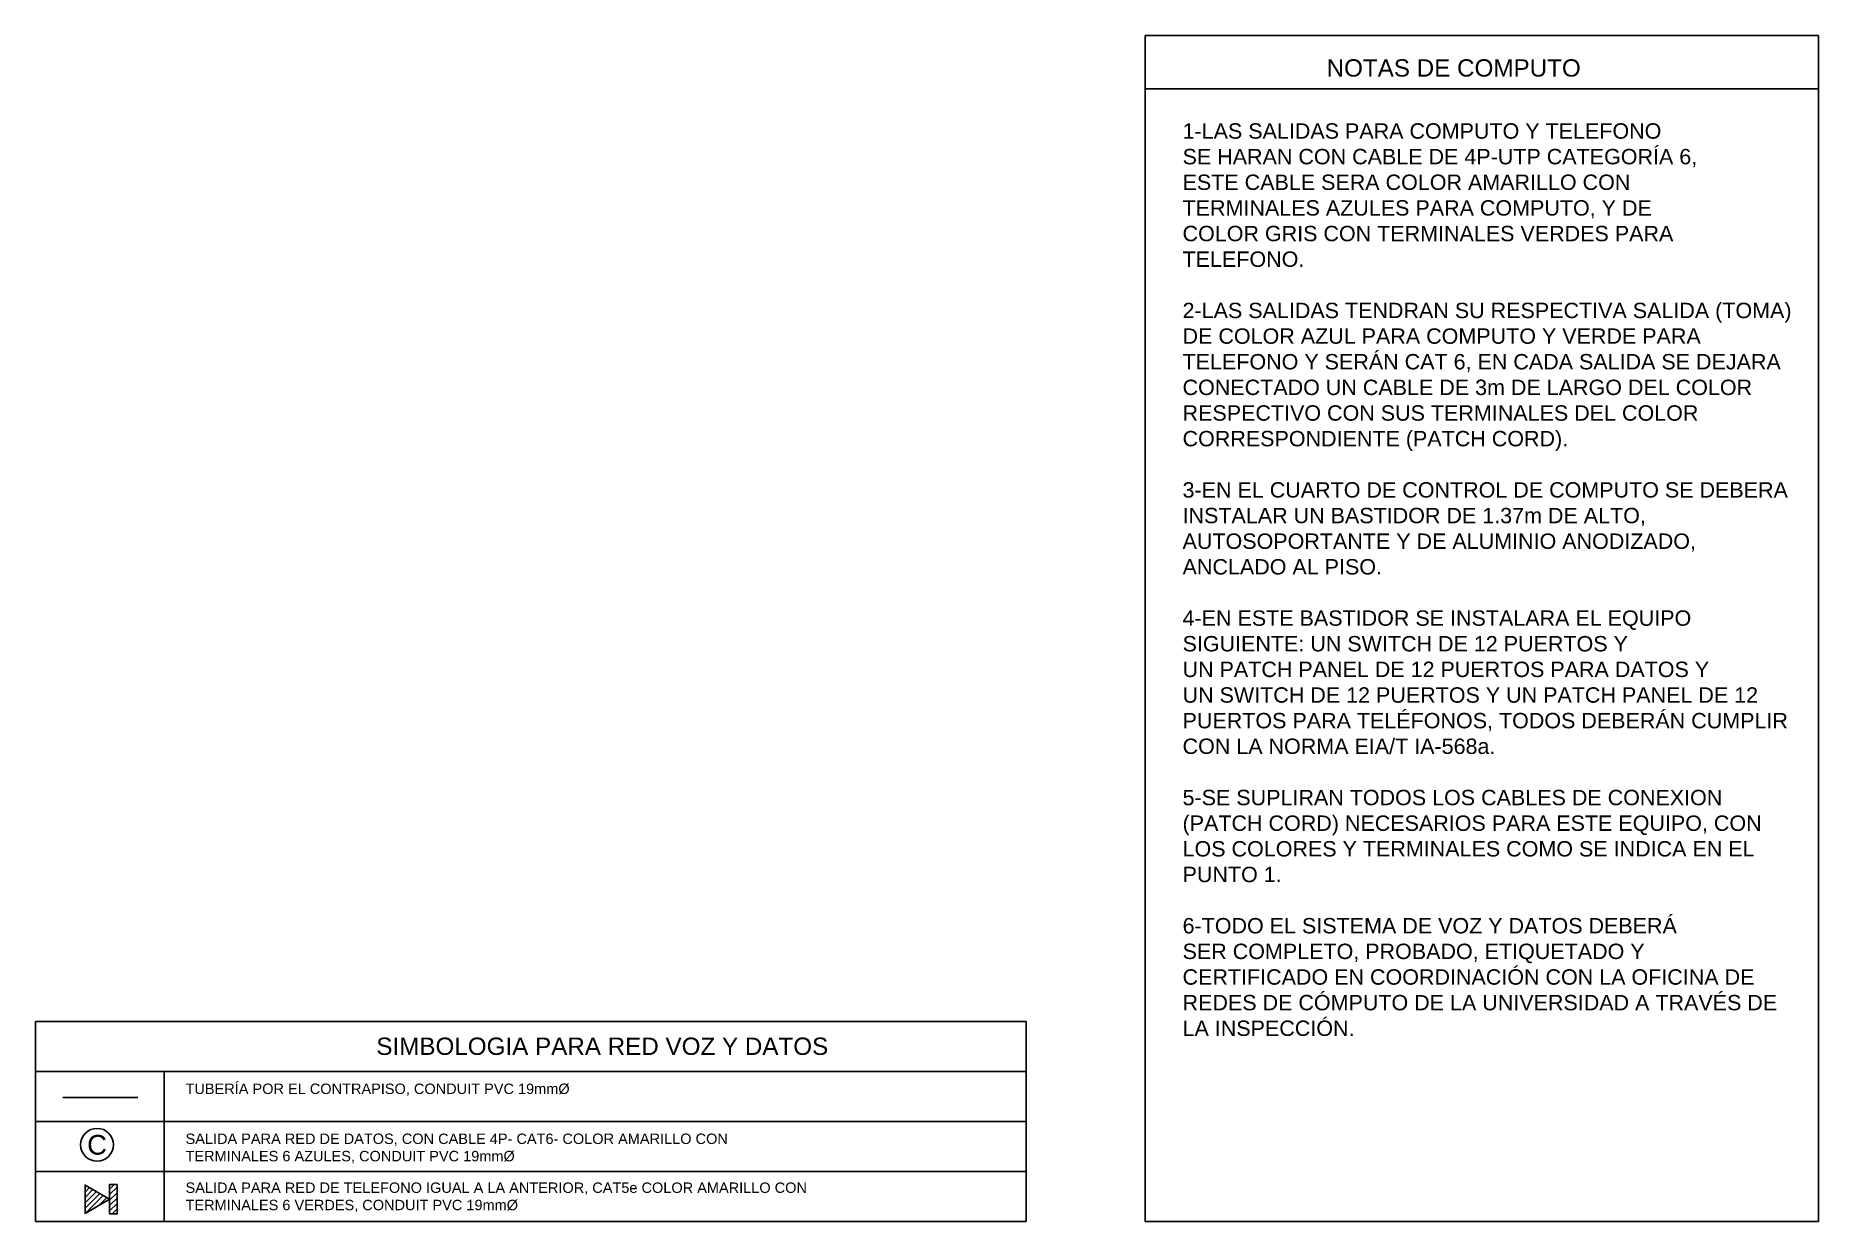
# Model space of a CAD drawing. Extents: x -1592 to 8, y 0 to 418.
# Drawn here: x -1159.7 to -1087.3, y 216 to 264.2 of the extents above; entities that cross this region are included whole.
import ezdxf
from ezdxf.enums import TextEntityAlignment as Align

# ---------------------------------------------------------------- set-up
doc = ezdxf.new("R2010")
doc.units = 0
doc.header["$LTSCALE"] = 0.5
doc.header["$MEASUREMENT"] = 0
doc.layers.get('0').update_dxf_attribs({"linetype": 'CONTINUOUS'})
for name, color, linetype in [('fib-optica', 2, 'CONTINUOUS'), ('SALIDAS', 3, 'CONTINUOUS'), ('TEXT', 5, 'CONTINUOUS'), ('texturas', 6, 'CONTINUOUS')]:
    doc.layers.add(name, color=color, linetype=linetype)
doc.styles.add('SANSSERIF', font='sas_____.pfb')

msp = doc.modelspace()

# ---------------------------------------------------------------- texts
at = {"color": 1, "ltscale": 1.5, "style": 'SANSSERIF'}
msp.add_text('C', height=0.8, dxfattribs=at).set_placement((-1157.243, 219.142), align=Align.MIDDLE_CENTER)
at = {"layer": 'TEXT', "color": 2, "style": 'SANSSERIF'}
for s, p in [('NOTAS DE COMPUTO', (-1107.289, 262.553)), ('SIMBOLOGIA PARA RED VOZ Y DATOS', (-1145.897, 222.794))]:
    msp.add_text(s, height=0.70402, dxfattribs=at).set_placement(p)
at = {"layer": 'TEXT', "color": 1, "attachment_point": 1, "style": 'SANSSERIF'}
for s, insert, char_height, width in [('{\\Fsas_____.pfb;1-LAS SALIDAS PARA COMPUTO Y TELEFONO\\PSE HARAN CON CABLE DE 4P-UTP CATEGORÍA 6,\\PESTE CABLE SERA COLOR AMARILLO CON \\PTERMINALES AZULES PARA COMPUTO, Y DE \\PCOLOR GRIS CON TERMINALES VERDES PARA\\PTELEFONO.\\P\\P2-LAS SALIDAS TENDRAN SU RESPECTIVA SALIDA (TOMA) DE COLOR AZUL PARA COMPUTO Y VERDE PARA TELEFONO Y SERÁN CAT 6, EN CADA SALIDA SE DEJARA CONECTADO UN CABLE DE 3m DE LARGO DEL COLOR RESPECTIVO CON SUS TERMINALES DEL COLOR CORRESPONDIENTE (PATCH CORD).\\P\\P3-EN EL CUARTO DE CONTROL DE COMPUTO SE DEBERA INSTALAR UN BASTIDOR DE 1.37m DE ALTO, AUTOSOPORTANTE Y DE ALUMINIO ANODIZADO, ANCLADO AL PISO.\\P\\P4-EN ESTE BASTIDOR SE INSTALARA EL EQUIPO SIGUIENTE: UN SWITCH DE 12 PUERTOS Y\\PUN PATCH PANEL DE 12 PUERTOS PARA DATOS Y \\PUN SWITCH DE 12 PUERTOS Y UN PATCH PANEL DE 12 PUERTOS PARA TELÉFONOS, TODOS DEBERÁN CUMPLIR CON LA NORMA EIA/T IA-568a.\\P\\P5-SE SUPLIRAN TODOS LOS CABLES DE CONEXION (PATCH CORD) NECESARIOS PARA ESTE EQUIPO, CON LOS COLORES Y TERMINALES COMO SE INDICA EN EL PUNTO 1.\\P\\P6-TODO EL SISTEMA DE VOZ Y DATOS DEBERÁ\\PSER COMPLETO, PROBADO, ETIQUETADO Y CERTIFICADO EN COORDINACIÓN CON LA OFICINA DE REDES DE CÓMPUTO DE LA UNIVERSIDAD A TRAVÉS DE LA INSPECCIÓN.}', (-1113.141, 260.655), 0.625, 24.7), ('{\\Fsas_____.pfb;TUBERÍA POR EL CONTRAPISO, CONDUIT PVC 19mm%%c }', (-1153.648, 221.628), 0.42241, 25.475), ('{\\Fsas_____.pfb;SALIDA PARA RED DE DATOS, CON CABLE 4P- CAT6- COLOR AMARILLO CON TERMINALES 6 AZULES, CONDUIT PVC 19mm%%c }', (-1153.648, 219.597), 0.422414, 25.475), ('{\\Fsas_____.pfb;SALIDA PARA RED DE TELEFONO IGUAL A LA ANTERIOR, CAT5e COLOR AMARILLO CON TERMINALES 6 VERDES, CONDUIT PVC 19mm%%C }', (-1153.648, 217.609), 0.422414, 28.975)]:
    msp.add_mtext(s, dxfattribs=dict(at, insert=insert, char_height=char_height, width=width))

# ---------------------------------------------------------------- hatches: boundary and pattern name
at = {"layer": 'texturas'}
h = msp.add_hatch(dxfattribs=at)
h.set_pattern_fill('ANSI31', color=256, scale=1.25, style=0)
h.set_pattern_definition([(45, (126937.31282, -56623.55775), (-0.11048543456, 0.11048543456), [])])
h.paths.add_polyline_path([(-1156.432, 217.529), (-1156.732, 217.529), (-1156.732, 216.329), (-1156.432, 216.329)])
h.paths.add_polyline_path([(-1157.731, 217.506), (-1157.731, 216.352), (-1156.732, 216.929)])

# ---------------------------------------------------------------- linework, layer by layer
at = {"color": 5, "ltscale": 0.03}
msp.add_line((-1087.311, 262.052), (-1114.658, 262.052), dxfattribs=at)
at = {"color": 5}
msp.add_circle((-1157.243, 219.142), 0.666, dxfattribs=at)
at = {"layer": 'fib-optica', "color": 3}
msp.add_line((-1155.582, 221.068), (-1158.636, 221.068), dxfattribs=at)
at = {"layer": 'SALIDAS'}
for points in [[(-1156.732, 216.929), (-1157.731, 216.352), (-1157.731, 217.506)], [(-1156.432, 217.529), (-1156.732, 217.529), (-1156.732, 216.329), (-1156.432, 216.329)]]:
    msp.add_lwpolyline(points, close=True, dxfattribs=at)
at = {"layer": 'TEXT', "color": 3}
for p, q in [((-1159.737, 224.153), (-1159.737, 216.029)), ((-1159.737, 224.153), (-1119.496, 224.153)), ((-1119.496, 224.153), (-1119.496, 216.029)), ((-1159.737, 216.029), (-1119.496, 216.029))]:
    msp.add_line(p, q, dxfattribs=at)
at = {"layer": 'TEXT'}
for p, q in [((-1159.737, 222.122), (-1119.496, 222.122)), ((-1159.737, 220.091), (-1119.496, 220.091)), ((-1159.737, 218.06), (-1119.496, 218.06))]:
    msp.add_line(p, q, dxfattribs=at)
at = {"layer": 'TEXT', "color": 5}
msp.add_line((-1154.512, 222.122), (-1154.512, 216.029), dxfattribs=at)
at = {"layer": 'TEXT', "color": 3, "ltscale": 0.03}
msp.add_lwpolyline([(-1114.658, 264.217), (-1087.311, 264.217), (-1087.311, 216.029), (-1114.658, 216.029)], close=True, dxfattribs=at)

msp.set_redraw_order([(e.dxf.handle, doc.entitydb.next_handle()) for e in msp.query("TEXT MTEXT ATTDEF DIMENSION ARC_DIMENSION")])  # texts and dimensions are drawn at this point

doc.saveas('drawing.dxf')
